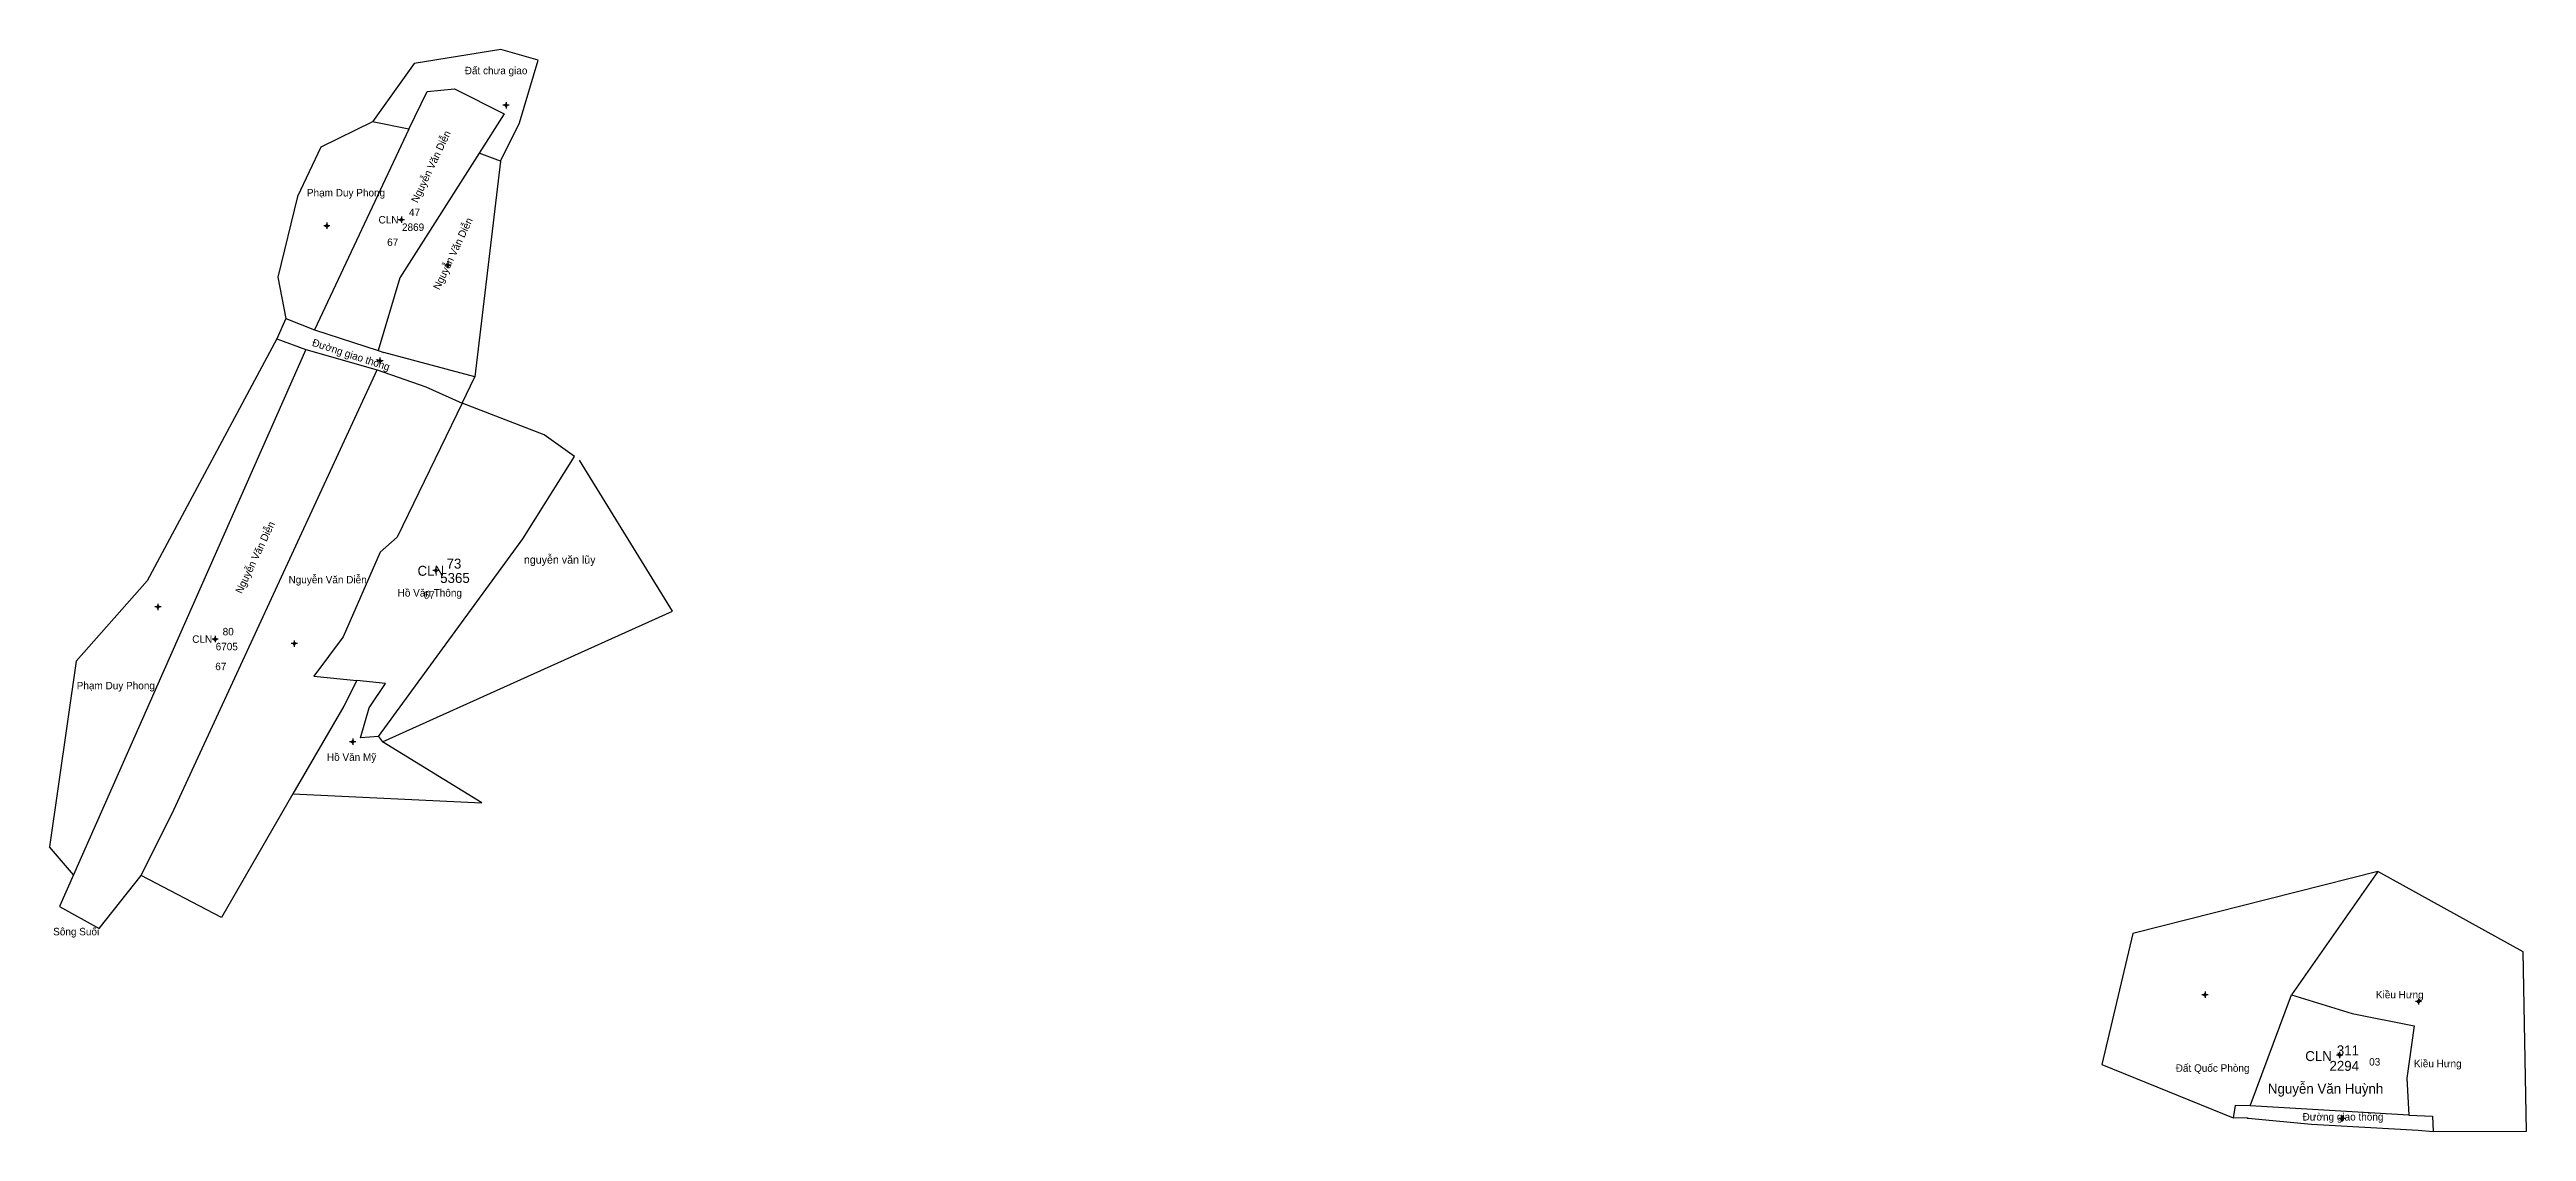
# Model space of a CAD drawing. Extents: x 536635 to 538419, y 1845904 to 1847311.
# Drawn here: x 536635 to 537631, y 1846875 to 1847311 of the extents above; entities that cross this region are included whole.
import ezdxf

# ---------------------------------------------------------------- set-up
doc = ezdxf.new("R2010")
doc.units = 0
for name, color, linetype in [('Level 10', 7, 'Continuous'), ('Level 11', 7, 'Continuous'), ('Level 2', 7, 'Continuous'), ('Level 22', 7, 'Continuous'), ('Level 3', 7, 'Continuous'), ('Level 4', 7, 'Continuous'), ('Level 5', 7, 'Continuous'), ('Level 63', 7, 'Continuous'), ('Level 7', 7, 'Continuous'), ('Level 8', 7, 'Continuous')]:
    doc.layers.add(name, color=color, linetype=linetype)

msp = doc.modelspace()

# ---------------------------------------------------------------- texts
at = {"layer": 'Level 2'}
for s, height, p in [('nguyễn văn lũy', 3.19992, (536825.93, 1847103.98)), ('Hồ Văn Thông', 3, (536775.15, 1847090.72)), ('Hồ Văn Mỹ', 3, (536746.72, 1847024.61)), ('Kiều Hưng', 3, (537570.57, 1846929.06)), ('Đất Quốc Phòng', 3, (537490.08, 1846899.5)), ('Nguyễn Văn Huỳnh', 4.00002, (537527.14, 1846890.72)), ('Kiều Hưng', 3, (537585.84, 1846901.33))]:
    msp.add_text(s, height=height, dxfattribs=at).set_placement(p)
at = {"layer": 'Level 22'}
msp.add_text('Sông Suối', height=3, dxfattribs=at).set_placement((536636.65, 1846954.42))
at = {"layer": 'Level 3'}
for height, p in [(3, (536767.48, 1847240.84)), (4, (536783.15, 1847099.09)), (3, (536692.57, 1847072.11)), (4, (537542.16, 1846903.82))]:
    msp.add_text('CLN', height=height, dxfattribs=at).set_placement(p)
at = {"layer": 'Level 4'}
for s, height, p in [('47', 3, (536779.71, 1847243.84)), ('73', 4, (536794.82, 1847101.98)), ('80', 3, (536704.8, 1847075.11)), ('311', 4, (537554.85, 1846906.13))]:
    msp.add_text(s, height=height, dxfattribs=at).set_placement(p)
at = {"layer": 'Level 5'}
for s, height, p in [('2869', 3, (536776.9, 1847237.84)), ('5365', 4, (536792.26, 1847096.2)), ('6705', 3, (536701.99, 1847069.11)), ('2294', 4, (537551.89, 1846899.89))]:
    msp.add_text(s, height=height, dxfattribs=at).set_placement(p)
at = {"layer": 'Level 63'}
for p in [(536848.25, 1847145.66), (536848.25, 1847145.66), (536848.25, 1847145.66), (537518.82, 1846880.87), (537518.82, 1846880.87), (537518.82, 1846880.87)]:
    msp.add_text('D', height=0.01, dxfattribs=at).set_placement(p)
at = {"layer": 'Level 7'}
for s, p in [('Đất chưa giao', (536802.13, 1847300.88)), ('Phạm Duy Phong', (536738.68, 1847251.71)), ('67', (536770.94, 1847231.78)), ('Nguyễn Văn Diễn', (536731.29, 1847096.04)), ('67', (536785.63, 1847089.86)), ('Phạm Duy Phong', (536646.12, 1847053.41)), ('67', (536701.82, 1847061.1)), ('03', (537567.85, 1846902.02))]:
    msp.add_text(s, height=3, dxfattribs=at).set_placement(p)
for p in [(536783.14, 1847248.89), (536791.97, 1847213.87), (536712.45, 1847091.64)]:
    msp.add_text('Nguyễn Văn Diễn', height=3, rotation=64.599439, dxfattribs=at).set_placement(p)
at = {"layer": 'Level 8'}
msp.add_text('Đường giao thông', height=3, rotation=341.842139, dxfattribs=at).set_placement((536740.52, 1847191.69))
msp.add_text('Đường giao thông', height=3, dxfattribs=at).set_placement((537541.06, 1846879.9))

# ---------------------------------------------------------------- linework, layer by layer
at = {"layer": 'Level 10'}
for p, q in [((536779.63, 1847278.72), (536741.66, 1847198.09)), ((536779.63, 1847278.72), (536765.1, 1847281.75)), ((536816.46, 1847265.96), (536806.19, 1847179.09)), ((536816.46, 1847265.96), (536807.93, 1847269.17)), ((536730.15, 1847202.64), (536726.57, 1847194.37)), ((536726.57, 1847194.37), (536738.18, 1847190.12)), ((536730.15, 1847202.64), (536741.66, 1847198.09)), ((536741.66, 1847198.09), (536767.31, 1847189.68)), ((536738.18, 1847190.12), (536644.76, 1846978.76)), ((536738.18, 1847190.12), (536766.88, 1847181.94)), ((536767.31, 1847189.68), (536769.62, 1847188.92)), ((536806.19, 1847179.09), (536769.62, 1847188.92)), ((536801.12, 1847168.55), (536806.19, 1847179.09)), ((536767.49, 1847034.48), (536769.03, 1847032.3)), ((536733.06, 1847011.33), (536704.34, 1846961.65)), ((536644.76, 1846978.76), (536635.19, 1846990.05)), ((536704.34, 1846961.65), (536672.08, 1846978.45)), ((537571.4, 1846980.11), (537536.66, 1846930.41)), ((537519.99, 1846885.79), (537536.66, 1846930.41)), ((537583.79, 1846882.02), (537519.99, 1846885.79)), ((537519.23, 1846880.83), (537513.22, 1846880.92)), ((537518.82, 1846880.87), (537519.23, 1846880.83))]:
    msp.add_line(p, q, dxfattribs=at)
for points in [[(536816.46, 1847265.96), (536824.16, 1847281.28), (536831.68, 1847306.51), (536816.63, 1847310.84), (536781.83, 1847305.19), (536765.1, 1847281.75)], [(536779.63, 1847278.72), (536787, 1847294), (536798, 1847295), (536818, 1847285), (536807.93, 1847269.17)], [(536765.1, 1847281.75), (536744.29, 1847271.59), (536734.89, 1847251.64), (536726.99, 1847219.26), (536730.15, 1847202.64)], [(536807.93, 1847269.17), (536776, 1847219), (536767.31, 1847189.68)], [(536726.57, 1847194.37), (536674.48, 1847097.11), (536645.89, 1847064.74), (536635.19, 1846990.05)], [(536672.08, 1846978.45), (536685.16, 1847004.97), (536766.88, 1847181.94)], [(536766.88, 1847181.94), (536786.51, 1847175.12), (536801.12, 1847168.55)], [(536801.12, 1847168.55), (536774.99, 1847114.65), (536768.09, 1847108.58), (536753.26, 1847074.56), (536741.43, 1847058.64), (536758.72, 1847056.9)], [(536767.49, 1847034.48), (536825.48, 1847113.9), (536846.23, 1847147.11), (536834.06, 1847155.82), (536801.12, 1847168.55)], [(536769.03, 1847032.3), (536885.65, 1847084.86), (536848.25, 1847145.66)], [(536758.72, 1847056.9), (536753.5, 1847046.67), (536733.06, 1847011.33)], [(536767.49, 1847034.48), (536760.24, 1847033.9), (536763.77, 1847045.93), (536770.33, 1847055.73), (536758.72, 1847056.9)], [(536733.06, 1847011.33), (536808.95, 1847007.75), (536769.03, 1847032.3)], [(536644.76, 1846978.76), (536639.13, 1846966.04), (536655.2, 1846957.1), (536672.08, 1846978.45)], [(537571.4, 1846980.11), (537472.83, 1846955.15), (537460.34, 1846902.46), (537513.22, 1846880.92)], [(537593.62, 1846875.48), (537631.1, 1846875.65), (537629.71, 1846947.75), (537571.4, 1846980.11)], [(537536.66, 1846930.41), (537561, 1846923), (537586, 1846918), (537583, 1846897), (537583.79, 1846882.02)], [(537519.99, 1846885.79), (537513.92, 1846885.93), (537513.22, 1846880.92)], [(537519.23, 1846880.83), (537544.66, 1846878.42), (537587.5, 1846875.97), (537593.62, 1846875.48)], [(537583.79, 1846882.02), (537593.31, 1846881.62), (537593.62, 1846875.48)]]:
    msp.add_lwpolyline(points, dxfattribs=at)
at = {"layer": 'Level 11'}
for p, q in [((536818.115, 1847288.4), (536817.49, 1847288.4)), ((536818.74, 1847289.025), (536818.115, 1847288.4)), ((536818.115, 1847288.4), (536818.74, 1847287.775)), ((536818.74, 1847289.65), (536818.74, 1847289.025)), ((536819.365, 1847288.4), (536818.74, 1847289.025)), ((536818.74, 1847287.775), (536819.365, 1847288.4)), ((536818.74, 1847287.775), (536818.74, 1847287.15)), ((536819.99, 1847288.4), (536819.365, 1847288.4)), ((536746.065, 1847239.92), (536745.44, 1847239.92)), ((536746.69, 1847240.545), (536746.065, 1847239.92)), ((536746.065, 1847239.92), (536746.69, 1847239.295)), ((536746.69, 1847241.17), (536746.69, 1847240.545)), ((536747.315, 1847239.92), (536746.69, 1847240.545)), ((536746.69, 1847239.295), (536747.315, 1847239.92)), ((536746.69, 1847239.295), (536746.69, 1847238.67)), ((536747.94, 1847239.92), (536747.315, 1847239.92)), ((536776.055, 1847242.34), (536775.43, 1847242.34)), ((536776.68, 1847242.965), (536776.055, 1847242.34)), ((536776.055, 1847242.34), (536776.68, 1847241.715)), ((536776.68, 1847243.59), (536776.68, 1847242.965)), ((536777.305, 1847242.34), (536776.68, 1847242.965)), ((536776.68, 1847241.715), (536777.305, 1847242.34)), ((536776.68, 1847241.715), (536776.68, 1847241.09)), ((536777.93, 1847242.34), (536777.305, 1847242.34)), ((536794.765, 1847224.13), (536794.14, 1847224.13)), ((536795.39, 1847224.755), (536794.765, 1847224.13)), ((536794.765, 1847224.13), (536795.39, 1847223.505)), ((536795.39, 1847225.38), (536795.39, 1847224.755)), ((536796.015, 1847224.13), (536795.39, 1847224.755)), ((536795.39, 1847223.505), (536796.015, 1847224.13)), ((536796.64, 1847224.13), (536796.015, 1847224.13)), ((536795.39, 1847223.505), (536795.39, 1847222.88)), ((536767.395, 1847185.6), (536766.77, 1847185.6)), ((536768.02, 1847186.225), (536767.395, 1847185.6)), ((536767.395, 1847185.6), (536768.02, 1847184.975)), ((536768.02, 1847186.85), (536768.02, 1847186.225)), ((536768.645, 1847185.6), (536768.02, 1847186.225)), ((536768.02, 1847184.975), (536768.645, 1847185.6)), ((536768.02, 1847184.975), (536768.02, 1847184.35)), ((536769.27, 1847185.6), (536768.645, 1847185.6)), ((536789.925, 1847101.22), (536789.3, 1847101.22)), ((536790.55, 1847101.845), (536789.925, 1847101.22)), ((536789.925, 1847101.22), (536790.55, 1847100.595)), ((536790.55, 1847102.47), (536790.55, 1847101.845)), ((536791.175, 1847101.22), (536790.55, 1847101.845)), ((536790.55, 1847100.595), (536791.175, 1847101.22)), ((536790.55, 1847100.595), (536790.55, 1847099.97)), ((536791.8, 1847101.22), (536791.175, 1847101.22)), ((536678.165, 1847086.56), (536677.54, 1847086.56)), ((536678.79, 1847087.185), (536678.165, 1847086.56)), ((536678.165, 1847086.56), (536678.79, 1847085.935)), ((536678.79, 1847087.81), (536678.79, 1847087.185)), ((536679.415, 1847086.56), (536678.79, 1847087.185)), ((536678.79, 1847085.935), (536679.415, 1847086.56)), ((536678.79, 1847085.935), (536678.79, 1847085.31)), ((536680.04, 1847086.56), (536679.415, 1847086.56)), ((536701.77, 1847074.86), (536701.77, 1847074.235)), ((536701.145, 1847073.61), (536700.52, 1847073.61)), ((536701.77, 1847074.235), (536701.145, 1847073.61)), ((536701.145, 1847073.61), (536701.77, 1847072.985)), ((536702.395, 1847073.61), (536701.77, 1847074.235)), ((536701.77, 1847072.985), (536702.395, 1847073.61)), ((536701.77, 1847072.985), (536701.77, 1847072.36)), ((536703.02, 1847073.61), (536702.395, 1847073.61)), ((536732.985, 1847071.8), (536732.36, 1847071.8)), ((536733.61, 1847072.425), (536732.985, 1847071.8)), ((536732.985, 1847071.8), (536733.61, 1847071.175)), ((536733.61, 1847073.05), (536733.61, 1847072.425)), ((536734.235, 1847071.8), (536733.61, 1847072.425)), ((536733.61, 1847071.175), (536734.235, 1847071.8)), ((536733.61, 1847071.175), (536733.61, 1847070.55)), ((536734.86, 1847071.8), (536734.235, 1847071.8)), ((536756.485, 1847032.32), (536755.86, 1847032.32)), ((536757.11, 1847032.945), (536756.485, 1847032.32)), ((536756.485, 1847032.32), (536757.11, 1847031.695)), ((536757.11, 1847033.57), (536757.11, 1847032.945)), ((536757.735, 1847032.32), (536757.11, 1847032.945)), ((536757.11, 1847031.695), (536757.735, 1847032.32)), ((536757.11, 1847031.695), (536757.11, 1847031.07)), ((536758.36, 1847032.32), (536757.735, 1847032.32)), ((537501.235, 1846930.52), (537500.61, 1846930.52)), ((537501.86, 1846931.145), (537501.235, 1846930.52)), ((537501.235, 1846930.52), (537501.86, 1846929.895)), ((537501.86, 1846931.77), (537501.86, 1846931.145)), ((537502.485, 1846930.52), (537501.86, 1846931.145)), ((537501.86, 1846929.895), (537502.485, 1846930.52)), ((537501.86, 1846929.895), (537501.86, 1846929.27)), ((537503.11, 1846930.52), (537502.485, 1846930.52)), ((537587.045, 1846927.8), (537586.42, 1846927.8)), ((537587.67, 1846928.425), (537587.045, 1846927.8)), ((537587.045, 1846927.8), (537587.67, 1846927.175)), ((537587.67, 1846929.05), (537587.67, 1846928.425)), ((537588.295, 1846927.8), (537587.67, 1846928.425)), ((537587.67, 1846927.175), (537588.295, 1846927.8)), ((537587.67, 1846927.175), (537587.67, 1846926.55)), ((537588.92, 1846927.8), (537588.295, 1846927.8)), ((537555.345, 1846906.22), (537554.72, 1846906.22)), ((537555.97, 1846906.845), (537555.345, 1846906.22)), ((537555.345, 1846906.22), (537555.97, 1846905.595)), ((537555.97, 1846907.47), (537555.97, 1846906.845)), ((537556.595, 1846906.22), (537555.97, 1846906.845)), ((537555.97, 1846905.595), (537556.595, 1846906.22)), ((537555.97, 1846905.595), (537555.97, 1846904.97)), ((537557.22, 1846906.22), (537556.595, 1846906.22)), ((537556.325, 1846880.7), (537555.7, 1846880.7)), ((537556.95, 1846881.325), (537556.325, 1846880.7)), ((537556.325, 1846880.7), (537556.95, 1846880.075)), ((537556.95, 1846881.95), (537556.95, 1846881.325)), ((537557.575, 1846880.7), (537556.95, 1846881.325)), ((537556.95, 1846880.075), (537557.575, 1846880.7)), ((537556.95, 1846880.075), (537556.95, 1846879.45)), ((537558.2, 1846880.7), (537557.575, 1846880.7))]:
    msp.add_line(p, q, dxfattribs=at)
for centre in [(536818.74, 1847288.4), (536746.69, 1847239.92), (536776.68, 1847242.34), (536795.39, 1847224.13), (536768.02, 1847185.6), (536790.55, 1847101.22), (536678.79, 1847086.56), (536701.77, 1847073.61), (536733.61, 1847071.8), (536757.11, 1847032.32), (537501.86, 1846930.52), (537587.67, 1846927.8), (537555.97, 1846906.22), (537556.95, 1846880.7)]:
    msp.add_circle(centre, 0.15, dxfattribs=at)

msp.set_redraw_order([(e.dxf.handle, doc.entitydb.next_handle()) for e in msp.query("TEXT MTEXT ATTDEF DIMENSION ARC_DIMENSION")])  # texts and dimensions are drawn at this point

doc.saveas('drawing.dxf')
